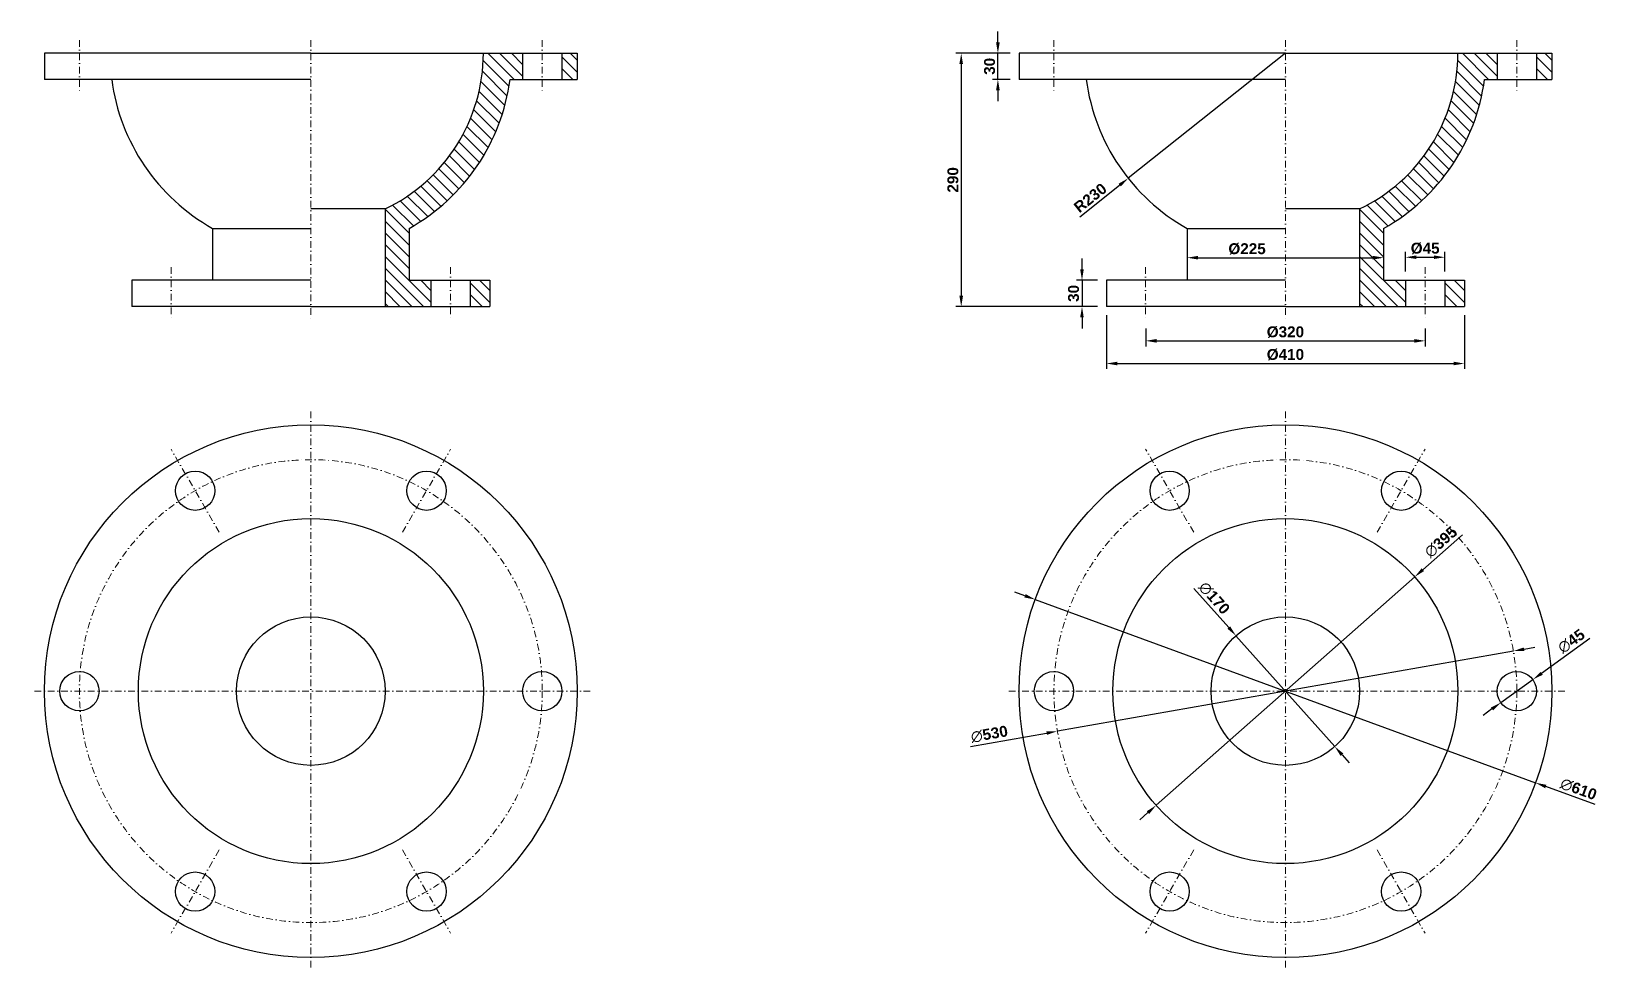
# Model space of a CAD drawing. Header units: millimetres. Extents: x 2534 to 17250, y -878 to 451.
# Drawn here: x 15455 to 17250, y -878 to 197 of the extents above; entities that cross this region are included whole.
import ezdxf

# ---------------------------------------------------------------- set-up
doc = ezdxf.new("R2010")
doc.units = ezdxf.units.MM
doc.header["$LTSCALE"] = 0.3
doc.linetypes.add('DASHDOTX2', pattern=[50.8, 25.4, -12.7, 0, -12.7])
for name, color, linetype, lineweight in [('Contorno', 5, 'Continuous', 30), ('Cotas', 7, 'Continuous', 9), ('Hachura', 252, 'Continuous', 15), ('Linha de Centro', 46, 'DASHDOTX2', 9)]:
    doc.layers.add(name, color=color, linetype=linetype, lineweight=lineweight)
doc.styles.add('Cotas', font='')
doc.styles.get('Cotas').set_extended_font_data('Arial', bold=True)
doc.dimstyles.new('Cotas', dxfattribs={"dimscale": 0, "dimtxt": 2.5, "dimasz": 2.5, "dimexe": 1.25, "dimexo": 2, "dimtad": 1, "dimtxsty": 'Cotas', "dimcen": 2.5, "dimclrt": 102, "dimadec": 0, "dimazin": 0, "dimtfac": 1, "dimtmove": 0, "dimatfit": 3, "dimfxl": 1, "dimarcsym": 0})

msp = doc.modelspace()

# ---------------------------------------------------------------- blocks, each defined once
blk = doc.blocks.new('*D24')
at = {"layer": 'Cotas', "color": 0, "lineweight": -2, "transparency": 16777216}
for p, q in [((16890.5, 172.3), (16710.5, 29.1)), ((16655.1, -15), (16700.7, 21.3))]:
    blk.add_line(p, q, dxfattribs=at)
at = {"layer": 'Cotas', "color": 0, "transparency": 16777216}
blk.add_solid([(16699.4, 22.9), (16702, 19.7), (16710.5, 29.1)], dxfattribs=at)
at = {"layer": 'Defpoints', "color": 0, "transparency": 16777216}
for p in [(16890.5, 172.3), (16710.5, 29.1)]:
    blk.add_point(p, dxfattribs=at)
at = {"layer": 'Cotas', "color": 102, "transparency": 16777216, "insert": (16667.1, 6.7), "char_height": 12.5, "attachment_point": 5, "rotation": 38.5224, "style": 'Cotas'}
blk.add_mtext('R230', dxfattribs=at)
blk = doc.blocks.new('*D25')
at = {"layer": 'Cotas', "color": 0, "lineweight": -2, "transparency": 16777216}
for p, q in [((16561.3, 184.8), (16561.3, 197.3)), ((16575.5, 172.3), (16555.1, 172.3)), ((16561.3, 142.3), (16561.3, 172.3)), ((16575.5, 142.3), (16555.1, 142.3)), ((16561.3, 129.8), (16561.3, 117.3))]:
    blk.add_line(p, q, dxfattribs=at)
at = {"layer": 'Cotas', "color": 0, "transparency": 16777216}
for points in [[(16559.2, 184.8), (16563.4, 184.8), (16561.3, 172.3)], [(16559.2, 129.8), (16563.4, 129.8), (16561.3, 142.3)]]:
    blk.add_solid(points, dxfattribs=at)
at = {"layer": 'Defpoints', "color": 0, "transparency": 16777216}
for p in [(16561.3, 172.3), (16585.5, 172.3), (16585.5, 142.3)]:
    blk.add_point(p, dxfattribs=at)
at = {"layer": 'Cotas', "color": 102, "transparency": 16777216, "insert": (16551.8, 157.3), "char_height": 12.5, "attachment_point": 5, "rotation": 90, "style": 'Cotas'}
blk.add_mtext('30', dxfattribs=at)
blk = doc.blocks.new('*D26')
at = {"layer": 'Cotas', "color": 0, "lineweight": -2, "transparency": 16777216}
for p, q in [((16575.5, 172.3), (16513.1, 172.3)), ((16519.3, 159.8), (16519.3, -105.2)), ((16675.5, -117.7), (16513.1, -117.7))]:
    blk.add_line(p, q, dxfattribs=at)
at = {"layer": 'Cotas', "color": 0, "transparency": 16777216}
for points in [[(16517.2, 159.8), (16521.4, 159.8), (16519.3, 172.3)], [(16517.2, -105.2), (16521.4, -105.2), (16519.3, -117.7)]]:
    blk.add_solid(points, dxfattribs=at)
at = {"layer": 'Defpoints', "color": 0, "transparency": 16777216}
for p in [(16585.5, 172.3), (16519.3, -117.7), (16685.5, -117.7)]:
    blk.add_point(p, dxfattribs=at)
at = {"layer": 'Cotas', "color": 102, "transparency": 16777216, "insert": (16509.8, 27.3), "char_height": 12.5, "attachment_point": 5, "rotation": 90, "style": 'Cotas'}
blk.add_mtext('290', dxfattribs=at)
blk = doc.blocks.new('*D27')
at = {"layer": 'Cotas', "color": 0, "lineweight": -2, "transparency": 16777216}
for p, q in [((16657.6, -75.2), (16657.6, -62.7)), ((16675.5, -87.7), (16651.3, -87.7)), ((16657.6, -87.7), (16657.6, -117.7)), ((16675.5, -117.7), (16651.3, -117.7)), ((16657.6, -130.2), (16657.6, -142.7))]:
    blk.add_line(p, q, dxfattribs=at)
at = {"layer": 'Cotas', "color": 0, "transparency": 16777216}
for points in [[(16655.5, -75.2), (16659.6, -75.2), (16657.6, -87.7)], [(16655.5, -130.2), (16659.6, -130.2), (16657.6, -117.7)]]:
    blk.add_solid(points, dxfattribs=at)
at = {"layer": 'Defpoints', "color": 0, "transparency": 16777216}
for p in [(16685.5, -87.7), (16657.6, -117.7), (16685.5, -117.7)]:
    blk.add_point(p, dxfattribs=at)
at = {"layer": 'Cotas', "color": 102, "transparency": 16777216, "insert": (16648, -102.7), "char_height": 12.5, "attachment_point": 5, "rotation": 90, "style": 'Cotas'}
blk.add_mtext('30', dxfattribs=at)
blk = doc.blocks.new('*D28')
at = {"layer": 'Cotas', "color": 0, "lineweight": -2, "transparency": 16777216}
for p, q in [((16778, -68), (16778, -68.1)), ((16790.5, -61.8), (16990.5, -61.8)), ((17003, -68), (17003, -68.1))]:
    blk.add_line(p, q, dxfattribs=at)
at = {"layer": 'Cotas', "color": 0, "transparency": 16777216}
for points in [[(16790.5, -59.7), (16790.5, -63.9), (16778, -61.8)], [(16990.5, -59.7), (16990.5, -63.9), (17003, -61.8)]]:
    blk.add_solid(points, dxfattribs=at)
at = {"layer": 'Defpoints', "color": 0, "transparency": 16777216}
for p in [(16778, -58), (17003, -58), (17003, -61.8)]:
    blk.add_point(p, dxfattribs=at)
at = {"layer": 'Cotas', "color": 102, "transparency": 16777216, "insert": (16846.6, -51.8), "char_height": 12.5, "attachment_point": 5, "style": 'Cotas'}
blk.add_mtext('%%C225', dxfattribs=at)
blk = doc.blocks.new('*D29')
at = {"layer": 'Cotas', "color": 0, "lineweight": -2, "transparency": 16777216}
for p, q in [((16730.5, -142.7), (16730.5, -163.3)), ((17050.5, -142.7), (17050.5, -163.3)), ((16743, -157), (17038, -157))]:
    blk.add_line(p, q, dxfattribs=at)
at = {"layer": 'Cotas', "color": 0, "transparency": 16777216}
for points in [[(16743, -154.9), (16743, -159.1), (16730.5, -157)], [(17038, -154.9), (17038, -159.1), (17050.5, -157)]]:
    blk.add_solid(points, dxfattribs=at)
at = {"layer": 'Defpoints', "color": 0, "transparency": 16777216}
for p in [(16730.5, -132.7), (17050.5, -132.7), (17050.5, -157)]:
    blk.add_point(p, dxfattribs=at)
at = {"layer": 'Cotas', "color": 102, "transparency": 16777216, "insert": (16890.5, -147), "char_height": 12.5, "attachment_point": 5, "style": 'Cotas'}
blk.add_mtext('%%C320', dxfattribs=at)
blk = doc.blocks.new('*D30')
at = {"layer": 'Cotas', "color": 0, "lineweight": -2, "transparency": 16777216}
for p, q in [((16685.5, -127.7), (16685.5, -189.2)), ((17095.5, -127.7), (17095.5, -189.2)), ((16698, -183), (17083, -183))]:
    blk.add_line(p, q, dxfattribs=at)
at = {"layer": 'Cotas', "color": 0, "transparency": 16777216}
for points in [[(16698, -180.9), (16698, -185), (16685.5, -183)], [(17083, -180.9), (17083, -185), (17095.5, -183)]]:
    blk.add_solid(points, dxfattribs=at)
at = {"layer": 'Defpoints', "color": 0, "transparency": 16777216}
for p in [(16685.5, -117.7), (17095.5, -117.7), (17095.5, -183)]:
    blk.add_point(p, dxfattribs=at)
at = {"layer": 'Cotas', "color": 102, "transparency": 16777216, "insert": (16890.5, -172.9), "char_height": 12.5, "attachment_point": 5, "style": 'Cotas'}
blk.add_mtext('%%C410', dxfattribs=at)
blk = doc.blocks.new('*D31')
at = {"layer": 'Cotas', "color": 0, "lineweight": -2, "transparency": 16777216}
for p, q in [((17028, -77.7), (17028, -55)), ((17040.5, -61.3), (17060.5, -61.3)), ((17073, -77.7), (17073, -55))]:
    blk.add_line(p, q, dxfattribs=at)
at = {"layer": 'Cotas', "color": 0, "transparency": 16777216}
for points in [[(17040.5, -59.2), (17040.5, -63.3), (17028, -61.3)], [(17060.5, -59.2), (17060.5, -63.3), (17073, -61.3)]]:
    blk.add_solid(points, dxfattribs=at)
at = {"layer": 'Defpoints', "color": 0, "transparency": 16777216}
for p in [(17073, -61.3), (17028, -87.7), (17073, -87.7)]:
    blk.add_point(p, dxfattribs=at)
at = {"layer": 'Cotas', "color": 102, "transparency": 16777216, "insert": (17050.5, -51.2), "char_height": 12.5, "attachment_point": 5, "style": 'Cotas'}
blk.add_mtext('%%C45', dxfattribs=at)
blk = doc.blocks.new('*D32')
at = {"layer": 'Cotas', "color": 0, "lineweight": -2, "transparency": 16777216}
for p, q in [((16785.7, -440.4), (16825.6, -485.2)), ((16947, -621.5), (16833.9, -494.6)), ((16955.3, -630.9), (16963.6, -640.2))]:
    blk.add_line(p, q, dxfattribs=at)
at = {"layer": 'Cotas', "color": 0, "transparency": 16777216}
for points in [[(16827.2, -483.9), (16824.1, -486.6), (16833.9, -494.6)], [(16956.9, -629.5), (16953.7, -632.3), (16947, -621.5)]]:
    blk.add_solid(points, dxfattribs=at)
at = {"layer": 'Defpoints', "color": 0, "transparency": 16777216}
for p in [(16833.9, -494.6), (16947, -621.5)]:
    blk.add_point(p, dxfattribs=at)
at = {"layer": 'Cotas', "color": 102, "transparency": 16777216, "insert": (16809, -451.5), "char_height": 12.5, "attachment_point": 5, "rotation": 311.6814, "style": 'Cotas'}
blk.add_mtext('∅170', dxfattribs=at)
blk = doc.blocks.new('*D33')
at = {"layer": 'Cotas', "color": 0, "lineweight": -2, "transparency": 16777216}
for p, q in [((17093.1, -379), (17047.8, -419)), ((16742.5, -688.8), (17038.5, -427.3)), ((16733.1, -697.1), (16723.7, -705.4))]:
    blk.add_line(p, q, dxfattribs=at)
at = {"layer": 'Cotas', "color": 0, "transparency": 16777216}
for points in [[(17046.5, -417.4), (17049.2, -420.6), (17038.5, -427.3)], [(16731.7, -695.6), (16734.5, -698.7), (16742.5, -688.8)]]:
    blk.add_solid(points, dxfattribs=at)
at = {"layer": 'Defpoints', "color": 0, "transparency": 16777216}
for p in [(17038.5, -427.3), (16742.5, -688.8)]:
    blk.add_point(p, dxfattribs=at)
at = {"layer": 'Cotas', "color": 102, "transparency": 16777216, "insert": (17068.5, -387.4), "char_height": 12.5, "attachment_point": 5, "rotation": 41.4654, "style": 'Cotas'}
blk.add_mtext('∅395', dxfattribs=at)
blk = doc.blocks.new('*D34')
at = {"layer": 'Cotas', "color": 0, "lineweight": -2, "transparency": 16777216}
for p, q in [((17239.2, -497.9), (17183.9, -537.7)), ((17137.2, -571.2), (17173.7, -544.9)), ((17127, -578.5), (17116.9, -585.8))]:
    blk.add_line(p, q, dxfattribs=at)
at = {"layer": 'Cotas', "color": 0, "transparency": 16777216}
for points in [[(17182.7, -536), (17185.1, -539.3), (17173.7, -544.9)], [(17125.8, -576.8), (17128.3, -580.2), (17137.2, -571.2)]]:
    blk.add_solid(points, dxfattribs=at)
at = {"layer": 'Defpoints', "color": 0, "transparency": 16777216}
for p in [(17173.7, -544.9), (17137.2, -571.2)]:
    blk.add_point(p, dxfattribs=at)
at = {"layer": 'Cotas', "color": 102, "transparency": 16777216, "insert": (17217.9, -500.9), "char_height": 12.5, "attachment_point": 5, "rotation": 35.679, "style": 'Cotas'}
blk.add_mtext('∅45', dxfattribs=at)
blk = doc.blocks.new('*D35')
at = {"layer": 'Cotas', "color": 0, "lineweight": -2, "transparency": 16777216}
for p, q in [((16592.3, -448.9), (16580.6, -444.6)), ((16604.1, -453.2), (17176.9, -663)), ((17245, -687.9), (17188.6, -667.3))]:
    blk.add_line(p, q, dxfattribs=at)
at = {"layer": 'Cotas', "color": 0, "transparency": 16777216}
for points in [[(16593, -446.9), (16591.6, -450.8), (16604.1, -453.2)], [(17189.3, -665.3), (17187.9, -669.2), (17176.9, -663)]]:
    blk.add_solid(points, dxfattribs=at)
at = {"layer": 'Defpoints', "color": 0, "transparency": 16777216}
for p in [(16604.1, -453.2), (17176.9, -663)]:
    blk.add_point(p, dxfattribs=at)
at = {"layer": 'Cotas', "color": 102, "transparency": 16777216, "insert": (17226.1, -670.3), "char_height": 12.5, "attachment_point": 5, "rotation": 339.8858, "style": 'Cotas'}
blk.add_mtext('∅610', dxfattribs=at)
blk = doc.blocks.new('*D36')
at = {"layer": 'Cotas', "color": 0, "lineweight": -2, "transparency": 16777216}
for p, q in [((17151.5, -512.2), (16629.5, -603.9)), ((17163.8, -510.1), (17176.1, -507.9)), ((16529.8, -621.4), (16617.1, -606.1))]:
    blk.add_line(p, q, dxfattribs=at)
at = {"layer": 'Cotas', "color": 0, "transparency": 16777216}
for points in [[(17163.4, -508), (17164.1, -512.1), (17151.5, -512.2)], [(16616.8, -604), (16617.5, -608.1), (16629.5, -603.9)]]:
    blk.add_solid(points, dxfattribs=at)
at = {"layer": 'Defpoints', "color": 0, "transparency": 16777216}
for p in [(17151.5, -512.2), (16629.5, -603.9)]:
    blk.add_point(p, dxfattribs=at)
at = {"layer": 'Cotas', "color": 102, "transparency": 16777216, "insert": (16551.5, -607.4), "char_height": 12.5, "attachment_point": 5, "rotation": 9.9579, "style": 'Cotas'}
blk.add_mtext('∅530', dxfattribs=at)

# ---------------------------------------------------------------- dimensions: what is measured, and where the dimension line sits
at = {"layer": 'Cotas'}
for base, p1, p2, picture, middle in [((16561.314, 172.334), (16585.468, 142.334), (16585.468, 172.334), '*D25', (16551.806, 157.334)), ((16519.32, -117.666), (16585.468, 172.334), (16685.468, -117.666), '*D26', (16509.808, 27.334)), ((16657.554, -117.666), (16685.468, -87.666), (16685.468, -117.666), '*D27', (16648.047, -102.666))]:
    dim = msp.add_linear_dim(base=base, p1=p1, p2=p2, angle=90, dimstyle='Cotas', override={"dimscale": 5}, dxfattribs=at)
    dim.commit()
    dim.dimension.update_dxf_attribs({"geometry": picture, "text_midpoint": middle})
dim = msp.add_radius_dim(center=(16890.468, 172.334), mpoint=(16710.524, 29.086), dimstyle='Cotas', override={"dimscale": 5}, dxfattribs=at)
dim.commit()
dim.dimension.update_dxf_attribs({"geometry": '*D24', "text_midpoint": (16667.105, 6.673)})
dim = msp.add_linear_dim(base=(17002.968, -61.802), p1=(16777.968, -57.97), p2=(17002.968, -57.97), text='%%C<>', dimstyle='Cotas', override={"dimscale": 5}, dxfattribs=at)
dim.commit()
dim.dimension.update_dxf_attribs({"geometry": '*D28', "text_midpoint": (16846.595, -61.802), "dimtype": 160})
for base, p1, p2, picture, middle in [((17072.968, -61.264), (17027.968, -87.666), (17072.968, -87.666), '*D31', (17050.468, -51.241)), ((17095.468, -182.953), (16685.468, -117.666), (17095.468, -117.666), '*D30', (16890.468, -172.93)), ((17050.468, -157.024), (16730.468, -132.666), (17050.468, -132.666), '*D29', (16890.468, -147.001))]:
    dim = msp.add_linear_dim(base=base, p1=p1, p2=p2, text='%%C<>', dimstyle='Cotas', override={"dimscale": 5}, dxfattribs=at)
    dim.commit()
    dim.dimension.update_dxf_attribs({"geometry": picture, "text_midpoint": middle})
for p1, p2, picture, middle in [((16742.47, -688.843), (17038.465, -427.287), '*D33', (17068.51, -387.362)), ((16946.992, -621.548), (16833.944, -494.583), '*D32', (16808.988, -451.482)), ((16604.07, -453.178), (17176.866, -662.952), '*D35', (17226.122, -670.317))]:
    dim = msp.add_diameter_dim_2p(p1=p1, p2=p2, dimstyle='Cotas', override={"dimscale": 5}, dxfattribs=at)
    dim.commit()
    dim.dimension.update_dxf_attribs({"geometry": picture, "text_midpoint": middle})
for p1, p2, picture, middle in [((17137.191, -571.188), (17173.744, -544.942), '*D34', (17223.723, -509.057)), ((17151.476, -512.24), (16629.46, -603.89), '*D36', (16553.265, -617.268))]:
    dim = msp.add_diameter_dim_2p(p1=p1, p2=p2, dimstyle='Cotas', override={"dimscale": 5}, dxfattribs=at)
    dim.commit()
    dim.dimension.update_dxf_attribs({"geometry": picture, "text_midpoint": middle, "dimtype": 163})

# ---------------------------------------------------------------- hatches: boundary and pattern name
at = {"layer": 'Hachura'}
h = msp.add_hatch(dxfattribs=at)
h.set_pattern_fill('ANSI31', color=256, scale=3, angle=90)
h.set_pattern_definition([(135, (6285.515, -804.477), (-6.735192, -6.735192), [])])
h.paths.add_polyline_path([(16017.124, 172.334), (15972.124, 172.334, -0.28914733), (15859.624, -5.939), (15859.624, -117.666), (15912.124, -117.666), (15912.124, -87.666), (15887.124, -87.666), (15887.124, -28.274, 0.2364906), (16002.659, 142.334), (16017.124, 142.334)])
h.paths.add_polyline_path([(16079.624, 172.334), (16062.124, 172.334), (16062.124, 142.334), (16079.624, 142.334)])
h.paths.add_polyline_path([(15979.624, -87.666), (15957.124, -87.666), (15957.124, -117.666), (15979.624, -117.666)], flags=17)
h = msp.add_hatch(dxfattribs=at)
h.set_pattern_fill('ANSI31', color=256, scale=3, angle=90)
h.set_pattern_definition([(135, (7401.359, -804.477), (-6.735192, -6.735192), [])])
h.paths.add_polyline_path([(17132.968, 172.334), (17087.968, 172.334, -0.28914733), (16975.468, -5.939), (16975.468, -117.666), (17027.968, -117.666), (17027.968, -87.666), (17002.968, -87.666), (17002.968, -28.274, 0.2364906), (17118.503, 142.334), (17132.968, 142.334)])
h.paths.add_polyline_path([(17195.468, 172.334), (17177.968, 172.334), (17177.968, 142.334), (17195.468, 142.334)])
h.paths.add_polyline_path([(17095.468, -87.666), (17072.968, -87.666), (17072.968, -117.666), (17095.468, -117.666)], flags=17)

# ---------------------------------------------------------------- linework, layer by layer
at = {"layer": 'Contorno'}
for p, q in [((15774.624, 172.334), (15469.624, 172.334)), ((15469.624, 172.334), (15469.624, 142.334)), ((15774.624, 172.334), (16079.624, 172.334)), ((16017.124, 172.334), (16017.124, 142.334)), ((16062.124, 172.334), (16062.124, 142.334)), ((16079.624, 172.334), (16079.624, 142.334)), ((16890.468, 172.334), (16585.468, 172.334)), ((16585.468, 172.334), (16585.468, 142.334)), ((16890.468, 172.334), (17195.468, 172.334)), ((17132.968, 172.334), (17132.968, 142.334)), ((17177.968, 172.334), (17177.968, 142.334)), ((17195.468, 172.334), (17195.468, 142.334)), ((15774.624, 142.334), (15469.624, 142.334)), ((16002.659, 142.334), (16079.624, 142.334)), ((16890.468, 142.334), (16585.468, 142.334)), ((17118.503, 142.334), (17195.468, 142.334)), ((15859.624, -5.939), (15774.624, -5.939)), ((15859.624, -5.939), (15859.624, -117.666)), ((16975.468, -5.939), (16890.468, -5.939)), ((16975.468, -5.939), (16975.468, -117.666)), ((15662.124, -28.274), (15662.124, -87.666)), ((15662.124, -28.274), (15774.624, -28.274)), ((15887.124, -28.274), (15887.124, -87.666)), ((16777.968, -28.274), (16777.968, -87.666)), ((16777.968, -28.274), (16890.468, -28.274)), ((17002.968, -28.274), (17002.968, -87.666)), ((15774.624, -87.666), (15569.624, -87.666)), ((15569.624, -87.666), (15569.624, -117.666)), ((15887.124, -87.666), (15979.624, -87.666)), ((15912.124, -87.666), (15912.124, -117.666)), ((15957.124, -87.666), (15957.124, -117.666)), ((15979.624, -87.666), (15979.624, -117.666)), ((16890.468, -87.666), (16685.468, -87.666)), ((16685.468, -87.666), (16685.468, -117.666)), ((17002.968, -87.666), (17095.468, -87.666)), ((17027.968, -87.666), (17027.968, -117.666)), ((17072.968, -87.666), (17072.968, -117.666)), ((17095.468, -87.666), (17095.468, -117.666)), ((15774.624, -117.666), (15569.624, -117.666)), ((15774.624, -117.666), (15979.624, -117.666)), ((16890.468, -117.666), (16685.468, -117.666)), ((16890.468, -117.666), (17095.468, -117.666))]:
    msp.add_line(p, q, dxfattribs=at)
for centre, radius in [((15774.624, -558.065), 305), ((16890.468, -558.065), 305), ((15642.124, -328.568), 22.5), ((15907.124, -328.568), 22.5), ((16757.968, -328.568), 22.5), ((17022.968, -328.568), 22.5), ((15774.624, -558.065), 197.5), ((16890.468, -558.065), 197.5), ((15774.624, -558.065), 85), ((16890.468, -558.065), 85), ((15509.624, -558.065), 22.5), ((16039.624, -558.065), 22.5), ((16625.468, -558.065), 22.5), ((17155.468, -558.065), 22.5), ((15642.124, -787.562), 22.5), ((15907.124, -787.562), 22.5), ((16757.968, -787.562), 22.5), ((17022.968, -787.562), 22.5)]:
    msp.add_circle(centre, radius, dxfattribs=at)
for centre, radius, start, end in [((15774.624, 172.334), 197.5, 295.491662, 0), ((16890.468, 172.334), 197.5, 295.491662, 0), ((15774.624, 172.334), 230, 187.494717, 240.716556), ((15774.624, 172.334), 230, 299.283444, 352.505283), ((16890.468, 172.334), 230, 187.494717, 240.716556), ((16890.468, 172.334), 230, 299.283444, 352.505283)]:
    msp.add_arc(centre, radius, start, end, dxfattribs=at)
at = {"layer": 'Linha de Centro'}
for p, q in [((15509.624, 187.334), (15509.624, 127.334)), ((15774.624, 187.334), (15774.624, -132.666)), ((16039.624, 187.334), (16039.624, 127.334)), ((16625.468, 187.334), (16625.468, 127.334)), ((16890.468, 187.334), (16890.468, -132.666)), ((17155.468, 187.334), (17155.468, 127.334)), ((15614.624, -72.666), (15614.624, -132.666)), ((15934.624, -72.666), (15934.624, -132.666)), ((16730.468, -72.666), (16730.468, -132.666)), ((17050.468, -72.666), (17050.468, -132.666)), ((15774.624, -238.065), (15774.624, -878.065)), ((16890.468, -238.065), (16890.468, -878.065)), ((15669.624, -376.2), (15614.624, -280.937)), ((15879.624, -376.2), (15934.624, -280.937)), ((16785.468, -376.2), (16730.468, -280.937)), ((16995.468, -376.2), (17050.468, -280.937)), ((16094.624, -558.065), (15454.624, -558.065)), ((17210.468, -558.065), (16570.468, -558.065)), ((15669.624, -739.931), (15614.624, -835.193)), ((15879.624, -739.931), (15934.624, -835.193)), ((16785.468, -739.931), (16730.468, -835.193)), ((16995.468, -739.931), (17050.468, -835.193))]:
    msp.add_line(p, q, dxfattribs=at)
for centre in [(15774.624, -558.065), (16890.468, -558.065)]:
    msp.add_circle(centre, 265, dxfattribs=at)

msp.set_redraw_order([(e.dxf.handle, doc.entitydb.next_handle()) for e in msp.query("TEXT MTEXT ATTDEF DIMENSION ARC_DIMENSION")])  # texts and dimensions are drawn at this point

doc.saveas('drawing.dxf')
